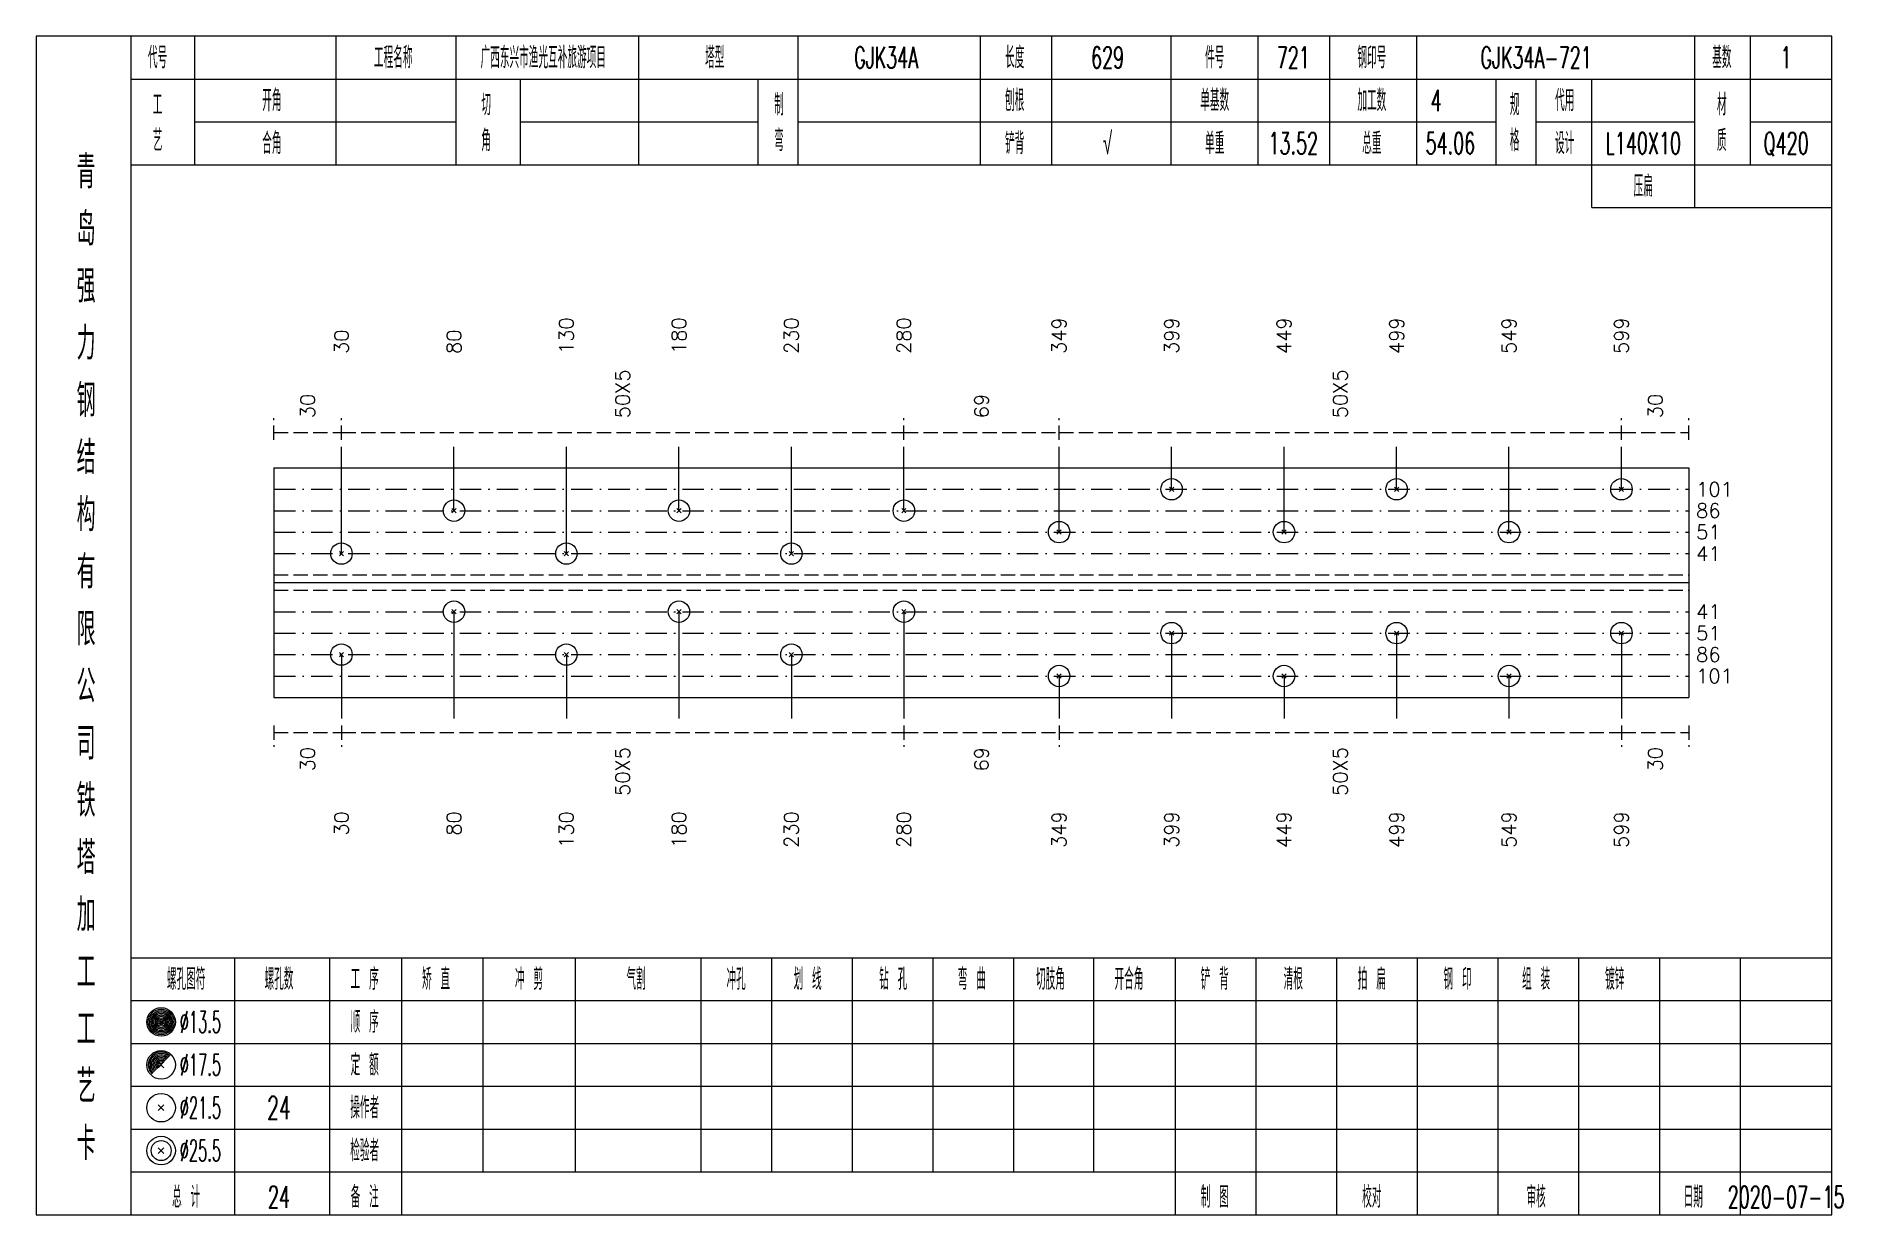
# Model space of a CAD drawing. Extents: x 0 to 2606, y -377 to 6479.
# Drawn here: x 1045.6 to 1298.5, y 3150 to 3315 of the extents above; entities that cross this region are included whole.
import ezdxf
from ezdxf.enums import TextEntityAlignment as Align

# ---------------------------------------------------------------- set-up
doc = ezdxf.new("R2010")
doc.units = 0
doc.header["$MEASUREMENT"] = 0
doc.linetypes.add('一点画线', pattern=[5.2, 3, -1, 0.2, -1])
doc.linetypes.add('虚线', pattern=[2.75, 2, -0.75])
doc.layers.get('0').update_dxf_attribs({"linetype": 'CONTINUOUS', "lineweight": 25})
doc.layers.add('1', color=7, linetype='CONTINUOUS', lineweight=25)
doc.layers.add('4', color=7, linetype='CONTINUOUS', lineweight=25)
doc.styles.get("Standard").update_dxf_attribs({"font": 'simplex.shx', "width": 0.7, "height": 3, "bigfont": 'gbhzfs.shx'})

msp = doc.modelspace()

# ---------------------------------------------------------------- texts
at = {"color": 7, "linetype": 'Continuous', "lineweight": 13}
for s, p in [('30', (1088.35, 3270.5)), ('80', (1104.1, 3270.5)), ('130', (1119.84, 3270.5)), ('180', (1135.59, 3270.5)), ('230', (1151.34, 3270.5)), ('280', (1167.08, 3270.5)), ('349', (1188.82, 3270.5)), ('399', (1204.56, 3270.5)), ('449', (1220.31, 3270.5)), ('499', (1236.06, 3270.5)), ('549', (1251.8, 3270.5)), ('599', (1267.55, 3270.5))]:
    msp.add_text(s, height=2, rotation=90, dxfattribs=at).set_placement(p, align=Align.MIDDLE_LEFT)
at = {"color": 8, "linetype": 'Continuous', "lineweight": 9}
for s, p in [('50X5', (1127.72, 3261.5)), ('50X5', (1228.18, 3261.5)), ('30', (1083.62, 3261.5)), ('69', (1177.95, 3261.5)), ('30', (1272.28, 3261.5))]:
    msp.add_text(s, height=2, rotation=90, dxfattribs=at).set_placement(p, align=Align.MIDDLE_LEFT)
at = {"color": 7, "linetype": 'Continuous', "lineweight": 13}
for s, p in [('101', (1278, 3251.57)), ('86', (1278, 3248.57)), ('51', (1278, 3245.57)), ('41', (1278, 3242.57)), ('41', (1278, 3234.43)), ('51', (1278, 3231.43)), ('86', (1278, 3228.43)), ('101', (1278, 3225.43))]:
    msp.add_text(s, height=2, dxfattribs=at).set_placement(p, align=Align.MIDDLE_LEFT)
at = {"color": 8, "linetype": 'Continuous', "lineweight": 9}
for s, p in [('30', (1083.62, 3215.5)), ('50X5', (1127.72, 3215.5)), ('69', (1177.95, 3215.5)), ('50X5', (1228.18, 3215.5)), ('30', (1272.28, 3215.5))]:
    msp.add_text(s, height=2, rotation=90, dxfattribs=at).set_placement(p, align=Align.MIDDLE_RIGHT)
at = {"layer": '1', "color": 7, "linetype": 'Continuous', "lineweight": 13}
for s, p in [('30', (1088.35, 3206.5)), ('80', (1104.1, 3206.5)), ('130', (1119.84, 3206.5)), ('180', (1135.59, 3206.5)), ('230', (1151.34, 3206.5)), ('280', (1167.08, 3206.5)), ('349', (1188.82, 3206.5)), ('399', (1204.56, 3206.5)), ('449', (1220.31, 3206.5)), ('499', (1236.06, 3206.5)), ('549', (1251.8, 3206.5)), ('599', (1267.55, 3206.5))]:
    msp.add_text(s, height=2, rotation=90, dxfattribs=at).set_placement(p, align=Align.MIDDLE_RIGHT)
at = {"layer": '4', "color": 1, "linetype": 'Continuous', "lineweight": 13}
for s, height, width, p in [('代号', 3, 0.6, (1062.6, 3312)), ('工程名称', 3, 0.6, (1095.6, 3312)), ('广西东兴市渔光互补旅游项目', 3, 0.6, (1116.6, 3312)), ('塔型', 3, 0.6, (1140.6, 3312)), ('长度', 3, 0.6, (1182.6, 3312)), ('件号', 3, 0.6, (1210.6, 3312)), ('钢印号', 3, 0.6, (1232.6, 3312)), ('基数', 3, 0.6, (1281.6, 3312)), ('GJK34A', 3, 0.6, (1164.6, 3312)), ('629', 3, 0.6, (1195.6, 3312)), ('721', 3, 0.6, (1221.6, 3312)), ('GJK34A-721', 3, 0.6, (1255.6, 3312)), ('1', 3, 0.6, (1290.6, 3312)), ('工', 3, 0.6, (1062.6, 3305.4)), ('开角', 3, 0.6, (1078.6, 3306)), ('切', 3, 0.6, (1108.6, 3305.4)), ('制', 3, 0.6, (1149.6, 3305.4)), ('刨根', 3, 0.6, (1182.6, 3306)), ('单基数', 3, 0.6, (1210.6, 3306)), ('加工数', 3, 0.6, (1232.6, 3306)), ('4', 3, 0.6, (1241.6, 3306)), ('规', 3, 0.6, (1252.6, 3305.4)), ('代用', 3, 0.6, (1259.6, 3306)), ('材', 3, 0.6, (1281.6, 3305.4)), ('艺', 3, 0.6, (1062.6, 3300.4)), ('合角', 3, 0.6, (1078.6, 3300)), ('角', 3, 0.6, (1108.6, 3300.4)), ('弯', 3, 0.6, (1149.6, 3300.4)), ('铲背', 3, 0.6, (1182.6, 3300)), ('√', 3, 0.6, (1195.6, 3300)), ('单重', 3, 0.6, (1210.6, 3300)), ('13.52', 3, 0.6, (1221.6, 3300)), ('总重', 3, 0.6, (1232.6, 3300)), ('54.06', 3, 0.6, (1243.6, 3300)), ('格', 3, 0.6, (1252.6, 3300.4)), ('设计', 3, 0.6, (1259.6, 3300)), ('L140X10', 3, 0.6, (1270.6, 3300)), ('质', 3, 0.6, (1281.6, 3300.4)), ('Q420', 3, 0.6, (1290.6, 3300)), ('青', 4.6, 0.8, (1052.6, 3296)), ('压扁', 3, 0.6, (1270.6, 3294)), ('岛', 4.6, 0.8, (1052.6, 3288)), ('强', 4.6, 0.8, (1052.6, 3280)), ('力', 4.6, 0.8, (1052.6, 3272)), ('钢', 4.6, 0.8, (1052.6, 3264)), ('结', 4.6, 0.8, (1052.6, 3256)), ('构', 4.6, 0.8, (1052.6, 3248)), ('有', 4.6, 0.8, (1052.6, 3240)), ('限', 4.6, 0.8, (1052.6, 3232)), ('公', 4.6, 0.8, (1052.6, 3224)), ('司', 4.6, 0.8, (1052.6, 3216)), ('铁', 4.6, 0.8, (1052.6, 3208)), ('塔', 4.6, 0.8, (1052.6, 3200)), ('加', 4.6, 0.8, (1052.6, 3192)), ('工', 4.6, 0.8, (1052.6, 3184)), ('螺孔图符', 3, 0.6, (1066.6, 3183)), ('螺孔数', 3, 0.6, (1079.6, 3183)), ('工 序', 3, 0.6, (1091.6, 3183)), ('矫 直', 3, 0.6, (1101.6, 3183)), ('冲 剪', 3, 0.6, (1114.6, 3183)), ('气割', 3, 0.6, (1129.6, 3183)), ('冲孔', 3, 0.6, (1143.6, 3183)), ('划 线', 3, 0.6, (1153.6, 3183)), ('钻 孔', 3, 0.6, (1165.6, 3183)), ('弯 曲', 3, 0.6, (1176.6, 3183)), ('切肢角', 3, 0.6, (1187.6, 3183)), ('开合角', 3, 0.6, (1198.6, 3183)), ('铲 背', 3, 0.6, (1210.6, 3183)), ('清根', 3, 0.6, (1221.6, 3183)), ('拍 扁', 3, 0.6, (1232.6, 3183)), ('钢 印', 3, 0.6, (1244.6, 3183)), ('组 装', 3, 0.6, (1255.6, 3183)), ('镀锌', 3, 0.6, (1266.6, 3183)), ('工', 4.6, 0.8, (1052.6, 3176)), ('%%C13.5', 3, 0.5, (1068.6, 3177)), ('顺 序', 3, 0.6, (1091.6, 3177)), ('%%C17.5', 3, 0.5, (1068.6, 3171)), ('定 额', 3, 0.6, (1091.6, 3171)), ('艺', 4.6, 0.8, (1052.6, 3168)), ('%%C21.5', 3, 0.5, (1068.6, 3165)), ('24', 3.2, 0.6, (1079.6, 3165)), ('操作者', 3, 0.6, (1091.6, 3165)), ('卡', 4.6, 0.8, (1052.6, 3160)), ('%%C25.5', 3, 0.5, (1068.6, 3159)), ('检验者', 3, 0.6, (1091.6, 3159)), ('总 计', 3, 0.6, (1066.6, 3152.5)), ('备 注', 3, 0.6, (1091.6, 3152.5)), ('制 图', 3, 0.6, (1210.6, 3152.5)), ('校对', 3, 0.6, (1232.6, 3152.5)), ('审核', 3, 0.6, (1255.6, 3152.5)), ('日期', 3, 0.6, (1277.6, 3152.5)), ('24', 3, 0.6, (1079.6, 3152.5)), ('2020-07-15', 3, 0.6, (1290.6, 3152.5))]:
    msp.add_text(s, height=height, dxfattribs=dict(at, width=width)).set_placement(p, align=Align.MIDDLE_CENTER)

# ---------------------------------------------------------------- linework, layer by layer
at = {"color": 8, "linetype": '虚线', "lineweight": 9}
for p, q in [((1078.9, 3258.5), (1078.9, 3261.5)), ((1088.35, 3258.5), (1088.35, 3261.5)), ((1088.35, 3258.5), (1088.35, 3261.5)), ((1167.08, 3258.5), (1167.08, 3261.5)), ((1167.08, 3258.5), (1167.08, 3261.5)), ((1188.82, 3258.5), (1188.82, 3261.5)), ((1188.82, 3258.5), (1188.82, 3261.5)), ((1267.55, 3258.5), (1267.55, 3261.5)), ((1267.55, 3258.5), (1267.55, 3261.5)), ((1277, 3258.5), (1277, 3261.5)), ((1078.9, 3259.5), (1088.35, 3259.5)), ((1088.35, 3259.5), (1167.08, 3259.5)), ((1167.08, 3259.5), (1188.82, 3259.5)), ((1188.82, 3259.5), (1267.55, 3259.5)), ((1267.55, 3259.5), (1277, 3259.5)), ((1078.9, 3218.5), (1078.9, 3215.5)), ((1078.9, 3217.5), (1088.35, 3217.5)), ((1088.35, 3218.5), (1088.35, 3215.5)), ((1088.35, 3218.5), (1088.35, 3215.5)), ((1088.35, 3217.5), (1167.08, 3217.5)), ((1167.08, 3218.5), (1167.08, 3215.5)), ((1167.08, 3218.5), (1167.08, 3215.5)), ((1167.08, 3217.5), (1188.82, 3217.5)), ((1188.82, 3218.5), (1188.82, 3215.5)), ((1188.82, 3218.5), (1188.82, 3215.5)), ((1188.82, 3217.5), (1267.55, 3217.5)), ((1267.55, 3218.5), (1267.55, 3215.5)), ((1267.55, 3218.5), (1267.55, 3215.5)), ((1267.55, 3217.5), (1277, 3217.5)), ((1277, 3218.5), (1277, 3215.5))]:
    msp.add_line(p, q, dxfattribs=at)
at = {"color": 7, "linetype": 'Continuous', "lineweight": 13}
for p, q in [((1088.35, 3242.57), (1088.35, 3257.5)), ((1104.1, 3248.57), (1104.1, 3257.5)), ((1119.84, 3242.57), (1119.84, 3257.5)), ((1135.59, 3248.57), (1135.59, 3257.5)), ((1151.34, 3242.57), (1151.34, 3257.5)), ((1167.08, 3248.57), (1167.08, 3257.5)), ((1188.82, 3245.57), (1188.82, 3257.5)), ((1204.56, 3251.57), (1204.56, 3257.5)), ((1220.31, 3245.57), (1220.31, 3257.5)), ((1236.06, 3251.57), (1236.06, 3257.5)), ((1251.8, 3245.57), (1251.8, 3257.5)), ((1267.55, 3251.57), (1267.55, 3257.5)), ((1204.26, 3251.27), (1204.86, 3251.87)), ((1204.86, 3251.27), (1204.26, 3251.87)), ((1235.76, 3251.27), (1236.36, 3251.87)), ((1236.36, 3251.27), (1235.76, 3251.87)), ((1267.25, 3251.27), (1267.85, 3251.87)), ((1267.85, 3251.27), (1267.25, 3251.87)), ((1103.8, 3248.27), (1104.4, 3248.87)), ((1104.4, 3248.27), (1103.8, 3248.87)), ((1135.29, 3248.27), (1135.89, 3248.87)), ((1135.89, 3248.27), (1135.29, 3248.87)), ((1166.78, 3248.27), (1167.38, 3248.87)), ((1167.38, 3248.27), (1166.78, 3248.87)), ((1188.52, 3245.27), (1189.12, 3245.87)), ((1189.12, 3245.27), (1188.52, 3245.87)), ((1220.01, 3245.27), (1220.61, 3245.87)), ((1220.61, 3245.27), (1220.01, 3245.87)), ((1251.5, 3245.27), (1252.1, 3245.87)), ((1252.1, 3245.27), (1251.5, 3245.87)), ((1088.05, 3242.27), (1088.65, 3242.87)), ((1088.65, 3242.27), (1088.05, 3242.87)), ((1119.54, 3242.27), (1120.14, 3242.87)), ((1120.14, 3242.27), (1119.54, 3242.87)), ((1151.04, 3242.27), (1151.64, 3242.87)), ((1151.64, 3242.27), (1151.04, 3242.87)), ((1104.1, 3234.43), (1104.1, 3219.5)), ((1135.59, 3234.43), (1135.59, 3219.5)), ((1167.08, 3234.43), (1167.08, 3219.5)), ((1204.56, 3231.43), (1204.56, 3219.5)), ((1236.06, 3231.43), (1236.06, 3219.5)), ((1267.55, 3231.43), (1267.55, 3219.5)), ((1088.35, 3228.43), (1088.35, 3219.5)), ((1119.84, 3228.43), (1119.84, 3219.5)), ((1151.34, 3228.43), (1151.34, 3219.5)), ((1188.82, 3225.43), (1188.82, 3219.5)), ((1220.31, 3225.43), (1220.31, 3219.5)), ((1251.8, 3225.43), (1251.8, 3219.5))]:
    msp.add_line(p, q, dxfattribs=at)
at = {"color": 7, "linetype": 'Continuous', "lineweight": 18}
for p, q in [((1078.9, 3254.57), (1078.9, 3222.43)), ((1078.9, 3254.57), (1277, 3254.57)), ((1277, 3254.57), (1277, 3222.43)), ((1078.9, 3238.5), (1277, 3238.5))]:
    msp.add_line(p, q, dxfattribs=at)
at = {"color": 3, "linetype": '一点画线', "lineweight": 13}
for p, q in [((1078.9, 3251.57), (1277, 3251.57)), ((1078.9, 3248.57), (1277, 3248.57)), ((1078.9, 3245.57), (1277, 3245.57)), ((1078.9, 3242.57), (1277, 3242.57)), ((1078.9, 3234.43), (1277, 3234.43)), ((1078.9, 3231.43), (1277, 3231.43)), ((1078.9, 3228.43), (1277, 3228.43)), ((1078.9, 3225.43), (1277, 3225.43))]:
    msp.add_line(p, q, dxfattribs=at)
at = {"color": 1, "linetype": '虚线', "lineweight": 18}
for p, q in [((1078.9, 3239.57), (1277, 3239.57)), ((1078.9, 3237.43), (1277, 3237.43))]:
    msp.add_line(p, q, dxfattribs=at)
at = {"color": 7, "linetype": 'Continuous', "lineweight": 13}
for centre in [(1204.56, 3251.57), (1236.06, 3251.57), (1267.55, 3251.57), (1104.1, 3248.57), (1135.59, 3248.57), (1167.08, 3248.57), (1188.82, 3245.57), (1220.31, 3245.57), (1251.8, 3245.57), (1088.35, 3242.57), (1119.84, 3242.57), (1151.34, 3242.57)]:
    msp.add_circle(centre, 1.5, dxfattribs=at)
at = {"layer": '1', "color": 7, "linetype": 'Continuous', "lineweight": 13}
for p, q in [((1103.8, 3234.13), (1104.4, 3234.73)), ((1104.4, 3234.13), (1103.8, 3234.73)), ((1135.29, 3234.13), (1135.89, 3234.73)), ((1135.89, 3234.13), (1135.29, 3234.73)), ((1166.78, 3234.13), (1167.38, 3234.73)), ((1167.38, 3234.13), (1166.78, 3234.73)), ((1204.26, 3231.13), (1204.86, 3231.73)), ((1204.86, 3231.13), (1204.26, 3231.73)), ((1235.76, 3231.13), (1236.36, 3231.73)), ((1236.36, 3231.13), (1235.76, 3231.73)), ((1267.25, 3231.13), (1267.85, 3231.73)), ((1267.85, 3231.13), (1267.25, 3231.73)), ((1088.05, 3228.13), (1088.65, 3228.73)), ((1088.65, 3228.13), (1088.05, 3228.73)), ((1119.54, 3228.13), (1120.14, 3228.73)), ((1120.14, 3228.13), (1119.54, 3228.73)), ((1151.04, 3228.13), (1151.64, 3228.73)), ((1151.64, 3228.13), (1151.04, 3228.73)), ((1188.52, 3225.13), (1189.12, 3225.73)), ((1189.12, 3225.13), (1188.52, 3225.73)), ((1220.01, 3225.13), (1220.61, 3225.73)), ((1220.61, 3225.13), (1220.01, 3225.73)), ((1251.5, 3225.13), (1252.1, 3225.73)), ((1252.1, 3225.13), (1251.5, 3225.73))]:
    msp.add_line(p, q, dxfattribs=at)
at = {"layer": '1', "color": 7, "linetype": 'Continuous', "lineweight": 18}
msp.add_line((1078.9, 3222.43), (1277, 3222.43), dxfattribs=at)
at = {"layer": '1', "color": 7, "linetype": 'Continuous', "lineweight": 13}
for centre in [(1104.1, 3234.43), (1135.59, 3234.43), (1167.08, 3234.43), (1204.56, 3231.43), (1236.06, 3231.43), (1267.55, 3231.43), (1088.35, 3228.43), (1119.84, 3228.43), (1151.34, 3228.43), (1188.82, 3225.43), (1220.31, 3225.43), (1251.8, 3225.43)]:
    msp.add_circle(centre, 1.5, dxfattribs=at)
at = {"layer": '4', "color": 1, "linetype": 'Continuous', "lineweight": 18}
for p, q in [((1058.9, 3150), (1058.9, 3315)), ((1067.8, 3297), (1067.8, 3315)), ((1087.6, 3297), (1087.6, 3315)), ((1104.4, 3297), (1104.4, 3315)), ((1130, 3297), (1130, 3315)), ((1152.3, 3297), (1152.3, 3315)), ((1177.8, 3297), (1177.8, 3315)), ((1187.8, 3297), (1187.8, 3315)), ((1204.5, 3297), (1204.5, 3315)), ((1216.7, 3297), (1216.7, 3315)), ((1226.7, 3297), (1226.7, 3315)), ((1238.9, 3297), (1238.9, 3315)), ((1277.8, 3291), (1277.8, 3315)), ((1285.6, 3297), (1285.6, 3315)), ((1058.9, 3309), (1297, 3309)), ((1113.4, 3297), (1113.4, 3309)), ((1146.7, 3297), (1146.7, 3309)), ((1250, 3297), (1250, 3309)), ((1255.6, 3297), (1255.6, 3309)), ((1263.4, 3291), (1263.4, 3309)), ((1067.8, 3303), (1104.4, 3303)), ((1113.4, 3303), (1146.7, 3303)), ((1152.3, 3303), (1250, 3303)), ((1255.6, 3303), (1277.8, 3303)), ((1285.6, 3303), (1297, 3303)), ((1058.9, 3297), (1297, 3297)), ((1263.4, 3291), (1297, 3291)), ((1058.9, 3186), (1297, 3186)), ((1073.4, 3150), (1073.4, 3186)), ((1086.7, 3150), (1086.7, 3186)), ((1096.8, 3150), (1096.8, 3186)), ((1108.2, 3156), (1108.2, 3186)), ((1121.1, 3156), (1121.1, 3186)), ((1138.7, 3156), (1138.7, 3186)), ((1148.6, 3156), (1148.6, 3186)), ((1159.9, 3156), (1159.9, 3186)), ((1171.2, 3156), (1171.2, 3186)), ((1182.5, 3156), (1182.5, 3186)), ((1193.7, 3156), (1193.7, 3186)), ((1205.1, 3156), (1205.1, 3186)), ((1216.4, 3156), (1216.4, 3186)), ((1227.7, 3156), (1227.7, 3186)), ((1239, 3156), (1239, 3186)), ((1250.3, 3156), (1250.3, 3186)), ((1261.6, 3156), (1261.6, 3186)), ((1272.9, 3156), (1272.9, 3186)), ((1284.2, 3156), (1284.2, 3186)), ((1058.9, 3180), (1297, 3180)), ((1058.9, 3174), (1297, 3174)), ((1058.9, 3168), (1297, 3168)), ((1058.9, 3162), (1297, 3162)), ((1058.9, 3156), (1297, 3156)), ((1205.1, 3150), (1205.1, 3156)), ((1216.4, 3150), (1216.4, 3156)), ((1227.7, 3150), (1227.7, 3156)), ((1239, 3150), (1239, 3156)), ((1250.3, 3150), (1250.3, 3156)), ((1261.6, 3150), (1261.6, 3156)), ((1272.9, 3150), (1272.9, 3156)), ((1284.2, 3150), (1284.2, 3156))]:
    msp.add_line(p, q, dxfattribs=at)
at = {"layer": '4', "color": 7, "linetype": 'Continuous', "lineweight": 13}
for p, q in [((1062.9, 3176.8), (1063.3, 3177.2)), ((1063.3, 3176.8), (1062.9, 3177.2)), ((1062.7, 3164.6), (1063.5, 3165.4)), ((1063.5, 3164.6), (1062.7, 3165.4)), ((1062.7, 3158.6), (1063.5, 3159.4)), ((1063.5, 3158.6), (1062.7, 3159.4))]:
    msp.add_line(p, q, dxfattribs=at)
at = {"layer": '4', "color": 7, "linetype": 'Continuous', "lineweight": 0}
for p, q in [((1062.7, 3170.6), (1063.5, 3171.4)), ((1062.7, 3171.4), (1063.5, 3170.6))]:
    msp.add_line(p, q, dxfattribs=at)
at = {"layer": '4', "color": 1, "linetype": 'Continuous', "lineweight": 18}
msp.add_lwpolyline([(1045.6, 3315), (1045.6, 3150), (1297, 3150), (1297, 3315)], close=True, dxfattribs=at)
at = {"layer": '4', "color": 7, "linetype": 'Continuous', "lineweight": 13}
for centre, radius in [((1063.1, 3177), 2), ((1063.1, 3177), 1.8), ((1063.1, 3177), 1.6), ((1063.1, 3177), 1.4), ((1063.1, 3177), 1.2), ((1063.1, 3177), 1), ((1063.1, 3177), 0.8), ((1063.1, 3177), 0.6), ((1063.1, 3177), 0.4), ((1063.1, 3177), 0.2), ((1063.1, 3171), 2), ((1063.1, 3165), 2), ((1063.1, 3159), 2), ((1063.1, 3159), 1.4)]:
    msp.add_circle(centre, radius, dxfattribs=at)
for radius in [1.8, 1.6, 1.4, 1.2, 1, 0.8, 0.6, 0.4, 0.2]:
    msp.add_arc((1063.1, 3171), radius, 45, 225, dxfattribs=at)

msp.set_redraw_order([(e.dxf.handle, doc.entitydb.next_handle()) for e in msp.query("TEXT MTEXT ATTDEF DIMENSION ARC_DIMENSION")])  # texts and dimensions are drawn at this point

doc.saveas('drawing.dxf')
